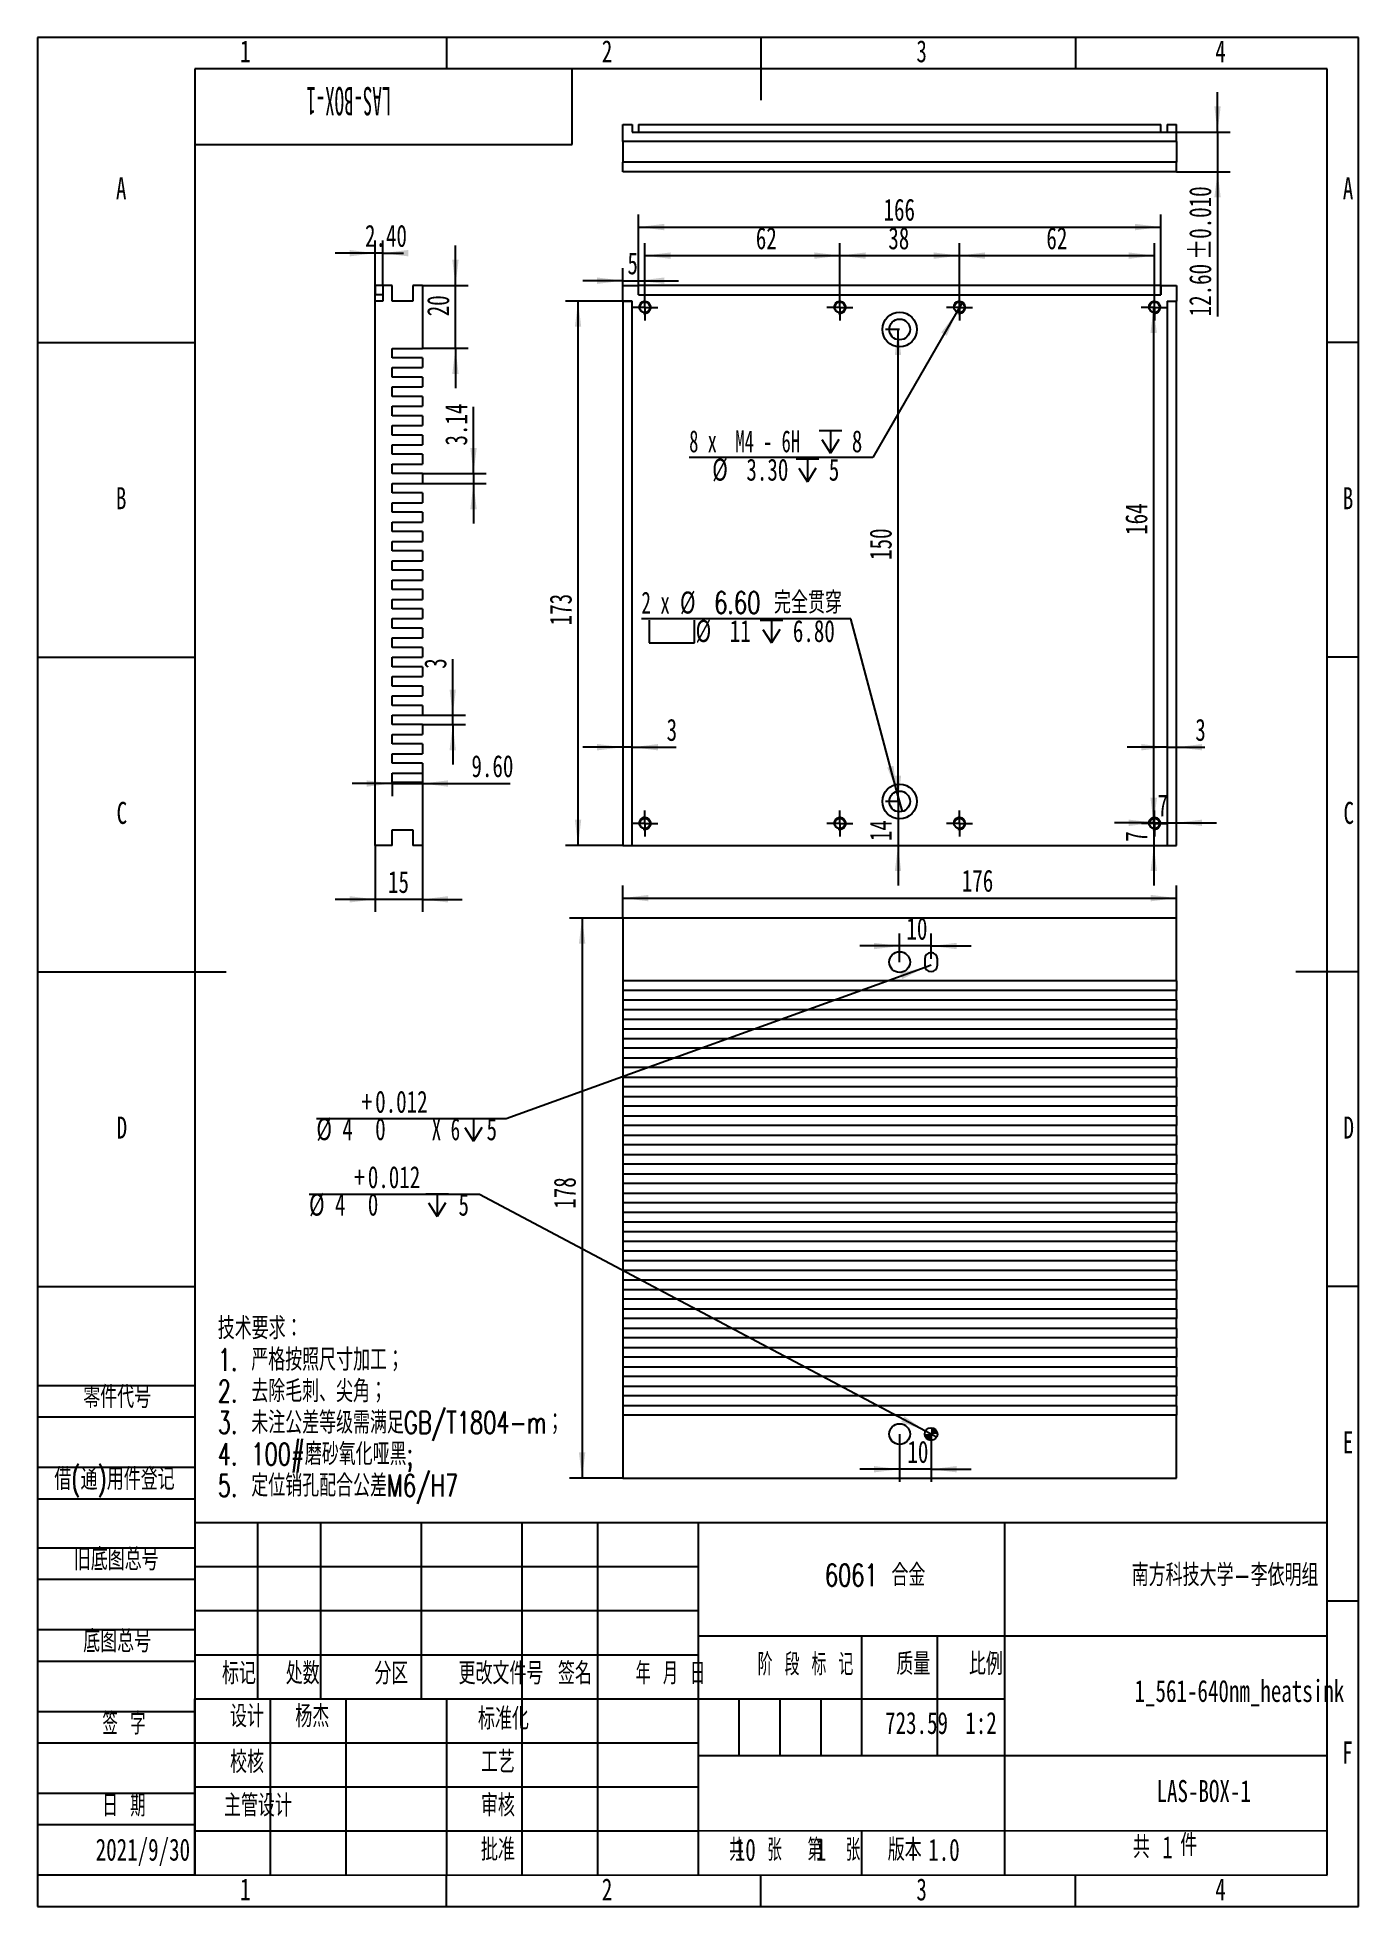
# Model space of a CAD drawing. Header units: millimetres. Extents: x 0 to 210, y 0 to 297.
import ezdxf

# ---------------------------------------------------------------- set-up
doc = ezdxf.new("R2010")
doc.units = ezdxf.units.MM
doc.layers.add('图框', color=7, linetype='Continuous')
doc.layers.add('图纸格式', color=7, linetype='Continuous')
doc.styles.add('SLDTEXTSTYLE0', font='TXT', dxfattribs={"width": 0.7, "bigfont": 'bigfont'})
doc.styles.add('SLDTEXTSTYLE1', font='TXT', dxfattribs={"width": 0.62, "bigfont": 'bigfont'})
doc.styles.add('SLDTEXTSTYLE2', font='TXT', dxfattribs={"width": 0.614286, "bigfont": 'bigfont'})
doc.styles.add('SLDTEXTSTYLE3', font='TXT', dxfattribs={"width": 0.6, "bigfont": 'bigfont'})
doc.styles.add('SLDTEXTSTYLE4', font='TXT', dxfattribs={"width": 0.633333, "bigfont": 'bigfont'})
doc.styles.add('SLDTEXTSTYLE5', font='TXT', dxfattribs={"width": 0.7})
doc.styles.add('SLDTEXTSTYLE6', font='TXT', dxfattribs={"width": 0.49})
doc.styles.add('SLDTEXTSTYLE7', font='TXT', dxfattribs={"width": 0.616667})
doc.styles.add('SLDTEXTSTYLE8', font='TXT', dxfattribs={"width": 0.633333})
doc.dimstyles.new('SLDDIMSTYLE0', dxfattribs={"dimtxt": 3.5, "dimasz": 4.08, "dimexe": 0, "dimexo": 0.0625, "dimgap": 0.875, "dimtad": 2, "dimlfac": 2, "dimrnd": 1e-09, "dimzin": 12, "dimdsep": 46, "dimtxsty": 'SLDTEXTSTYLE5', "dimsah": 1, "dimcen": 0.09, "dimadec": 0, "dimazin": 3, "dimtfac": 1, "dimtofl": 0, "dimtmove": 0, "dimatfit": 3, "dimfxl": 0, "dimfrac": 2, "dimtolj": 1, "dimtzin": 12, "dimarcsym": 0})
doc.dimstyles.new('SLDDIMSTYLE1', dxfattribs={"dimtxt": 3.5, "dimasz": 4.08, "dimexe": 0, "dimexo": 0.0625, "dimgap": 0.875, "dimtad": 2, "dimlfac": 2, "dimrnd": 1e-09, "dimzin": 12, "dimdsep": 46, "dimtxsty": 'SLDTEXTSTYLE5', "dimsah": 1, "dimcen": 0.09, "dimadec": 0, "dimazin": 3, "dimtfac": 1, "dimtmove": 0, "dimatfit": 0, "dimfxl": 0, "dimfrac": 2, "dimtolj": 1, "dimtzin": 12, "dimarcsym": 0})
doc.dimstyles.new('SLDDIMSTYLE2', dxfattribs={"dimtxt": 3.5, "dimasz": 4.08, "dimexe": 0, "dimexo": 0.0625, "dimgap": 0.875, "dimtad": 0, "dimtih": 1, "dimtoh": 1, "dimdec": 6, "dimlfac": 2, "dimrnd": 1e-09, "dimzin": 12, "dimdsep": 46, "dimtxsty": 'SLDTEXTSTYLE5', "dimblk1": 'NONE', "dimsah": 1, "dimcen": 0, "dimadec": 0, "dimazin": 3, "dimtfac": 1, "dimtmove": 0, "dimatfit": 3, "dimldrblk": 'NONE', "dimfxl": 0, "dimfrac": 2, "dimtolj": 1, "dimtzin": 12, "dimarcsym": 0})
doc.dimstyles.new('SLDDIMSTYLE3', dxfattribs={"dimtxt": 3.5, "dimasz": 4.08, "dimexe": 0, "dimexo": 0.0625, "dimgap": 0.875, "dimtad": 0, "dimtih": 1, "dimtoh": 1, "dimlfac": 2, "dimrnd": 1e-09, "dimzin": 4, "dimdsep": 46, "dimtxsty": 'SLDTEXTSTYLE5', "dimblk1": 'NONE', "dimsah": 1, "dimcen": 0, "dimadec": 0, "dimazin": 1, "dimtfac": 1, "dimtmove": 0, "dimatfit": 3, "dimldrblk": 'NONE', "dimfxl": 0, "dimfrac": 2, "dimtolj": 1, "dimtzin": 12, "dimarcsym": 0})
doc.dimstyles.new('SLDDIMSTYLE4', dxfattribs={"dimtxt": 3.5, "dimasz": 4.08, "dimexe": 0, "dimexo": 0.0625, "dimgap": 0.875, "dimtad": 2, "dimlfac": 2, "dimrnd": 1e-09, "dimzin": 4, "dimdsep": 46, "dimtxsty": 'SLDTEXTSTYLE5', "dimsah": 1, "dimcen": 0.09, "dimadec": 0, "dimazin": 1, "dimtfac": 1, "dimtmove": 0, "dimatfit": 0, "dimfxl": 0, "dimfrac": 2, "dimtolj": 1, "dimtzin": 12, "dimarcsym": 0})
doc.dimstyles.new('SLDDIMSTYLE5', dxfattribs={"dimtxt": 3.5, "dimasz": 4.08, "dimexe": 0, "dimexo": 0.0625, "dimgap": 0.875, "dimtad": 2, "dimlfac": 2, "dimrnd": 1e-09, "dimzin": 4, "dimdsep": 46, "dimtxsty": 'SLDTEXTSTYLE5', "dimsah": 1, "dimcen": 0.09, "dimadec": 0, "dimazin": 1, "dimtol": 1, "dimtp": 0.01, "dimtm": 0.01, "dimtfac": 1, "dimtdec": 3, "dimtmove": 0, "dimatfit": 0, "dimfxl": 0, "dimfrac": 2, "dimtolj": 1, "dimtzin": 0, "dimarcsym": 0})
doc.dimstyles.new('SLDDIMSTYLE6', dxfattribs={"dimtxt": 3.5, "dimasz": 4.08, "dimexe": 0, "dimexo": 0.0625, "dimgap": 0.875, "dimtad": 0, "dimtih": 1, "dimtoh": 1, "dimdec": 6, "dimlfac": 2, "dimrnd": 1e-09, "dimzin": 12, "dimdsep": 46, "dimtxsty": 'SLDTEXTSTYLE5', "dimblk1": 'NONE', "dimsah": 1, "dimcen": 0, "dimadec": 0, "dimazin": 3, "dimtol": 1, "dimtp": 0.012, "dimtfac": 1, "dimtmove": 0, "dimatfit": 3, "dimldrblk": 'NONE', "dimfxl": 0, "dimfrac": 2, "dimtolj": 1, "dimtzin": 0, "dimarcsym": 0})
doc.dimstyles.new('SLDDIMSTYLE7', dxfattribs={"dimtxt": 3.5, "dimasz": 4.08, "dimexe": 0, "dimexo": 0.0625, "dimgap": 0.875, "dimtad": 0, "dimtih": 1, "dimtoh": 1, "dimdec": 6, "dimlfac": 2, "dimrnd": 1e-09, "dimzin": 12, "dimdsep": 46, "dimtxsty": 'SLDTEXTSTYLE5', "dimsah": 1, "dimcen": 0, "dimadec": 0, "dimazin": 3, "dimtol": 1, "dimtp": 0.012, "dimtfac": 1, "dimtofl": 0, "dimtmove": 0, "dimatfit": 3, "dimfxl": 0, "dimfrac": 2, "dimtolj": 1, "dimtzin": 0, "dimarcsym": 0})

msp = doc.modelspace()

# ---------------------------------------------------------------- texts
at = {"color": 7, "linetype": 'Continuous', "lineweight": 0, "char_height": 3.5, "attachment_point": 2, "style": 'SLDTEXTSTYLE5'}
for s, insert in [('1', (33.04444444, 296.54775852)), ('2', (90.54444444, 296.54775852)), ('3', (140.54444444, 296.54775852)), ('4', (188.04444444, 296.54775852))]:
    msp.add_mtext(s, dxfattribs=dict(at, insert=insert))
at = {"layer": '图框', "insert": (49.49480756, 284.60815616), "char_height": 4.5, "attachment_point": 2, "rotation": 180, "style": 'SLDTEXTSTYLE6'}
msp.add_mtext('LAS-BOX-1', dxfattribs=at)
at = {"layer": '图框', "char_height": 3.5}
for s, insert, attachment_point, style in [('A', (13.32031252, 274.77069777), 2, 'SLDTEXTSTYLE5'), ('A', (208.32031252, 274.77069777), 2, 'SLDTEXTSTYLE5'), ('B', (13.32031252, 225.52069777), 2, 'SLDTEXTSTYLE5'), ('B', (208.32031252, 225.52069777), 2, 'SLDTEXTSTYLE5'), ('C', (13.42725694, 175.52069777), 2, 'SLDTEXTSTYLE5'), ('C', (208.42725694, 175.52069777), 2, 'SLDTEXTSTYLE5'), ('D', (13.42968752, 125.52069777), 2, 'SLDTEXTSTYLE5'), ('D', (208.42968752, 125.52069777), 2, 'SLDTEXTSTYLE5'), ('零件代号', (7.29211667, 82.70329204), 1, 'SLDTEXTSTYLE0'), ('E', (208.31788194, 75.52069777), 2, 'SLDTEXTSTYLE5'), ('借(通)用件登记', (2.70461632, 69.67773255), 1, 'SLDTEXTSTYLE0'), ('旧底图总号', (5.79211643, 56.90530001), 1, 'SLDTEXTSTYLE0'), ('6061 合金', (133.15133933, 54.39905289), 2, 'SLDTEXTSTYLE0'), ('南方科技大学-李依明组', (188.77901833, 54.39905289), 2, 'SLDTEXTSTYLE0'), ('底图总号', (7.29211667, 43.88526413), 1, 'SLDTEXTSTYLE0'), ('标记', (32.04010752, 38.78855981), 2, 'SLDTEXTSTYLE0'), ('处数', (42.16063697, 38.78855981), 2, 'SLDTEXTSTYLE0'), ('分区', (56.25990084, 38.78855981), 2, 'SLDTEXTSTYLE0'), ('更改文件号', (73.68047433, 38.78855981), 2, 'SLDTEXTSTYLE0'), ('签名', (85.44110771, 38.78855981), 2, 'SLDTEXTSTYLE0'), ('年 月 日', (100.61729645, 38.78855981), 2, 'SLDTEXTSTYLE1'), ('阶 段 标 记', (122.08305005, 40.21624708), 2, 'SLDTEXTSTYLE2'), ('质量', (139.22666099, 40.28618167), 2, 'SLDTEXTSTYLE0'), ('比例', (150.75914226, 40.28618167), 2, 'SLDTEXTSTYLE0'), ('1_561-640nm_heatsink', (191.04672593, 35.99341121), 2, 'SLDTEXTSTYLE5'), ('签 字', (13.76749305, 30.80699396), 2, 'SLDTEXTSTYLE4'), ('设计', (33.31082705, 31.97276116), 2, 'SLDTEXTSTYLE0'), ('杨杰', (43.69188705, 31.97276145), 2, 'SLDTEXTSTYLE0'), ('标准化', (74.07404119, 31.59203863), 2, 'SLDTEXTSTYLE0'), ('723.59', (139.73490192, 30.90835364), 2, 'SLDTEXTSTYLE5'), ('1:2', (149.98622562, 30.90835364), 2, 'SLDTEXTSTYLE5'), ('校核', (33.31082705, 24.70216765), 2, 'SLDTEXTSTYLE0'), ('工艺', (73.19661051, 24.70216765), 2, 'SLDTEXTSTYLE0'), ('F', (208.22430554, 26.21096062), 2, 'SLDTEXTSTYLE5'), ('日 期', (13.76749305, 17.7869982), 2, 'SLDTEXTSTYLE4'), ('主管设计', (35.06082713, 17.78791054), 2, 'SLDTEXTSTYLE0'), ('审核', (73.19661051, 17.79738322), 2, 'SLDTEXTSTYLE0'), ('LAS-BOX-1', (185.37745564, 20.08420473), 2, 'SLDTEXTSTYLE5'), ('2021/9/30', (16.76850515, 10.77839845), 2, 'SLDTEXTSTYLE5'), ('批准', (73.19904103, 10.77839816), 2, 'SLDTEXTSTYLE0'), ('共  张', (114.13669954, 10.74831967), 2, 'SLDTEXTSTYLE3'), ('10', (110.84850132, 10.74831996), 1, 'SLDTEXTSTYLE5'), ('第  张', (126.6114846, 10.74831967), 2, 'SLDTEXTSTYLE3'), ('1', (123.72354153, 10.74831996), 1, 'SLDTEXTSTYLE5'), ('版本', (137.85227334, 10.74831967), 2, 'SLDTEXTSTYLE0'), ('1.0', (141.58901891, 10.74831996), 1, 'SLDTEXTSTYLE5'), ('共', (174.12816581, 11.16637501), 1, 'SLDTEXTSTYLE0'), ('件', (181.66002737, 11.52216087), 1, 'SLDTEXTSTYLE0'), ('1', (33.04444444, 4.46096062), 2, 'SLDTEXTSTYLE5'), ('2', (90.54444444, 4.46096062), 2, 'SLDTEXTSTYLE5'), ('3', (140.54444444, 4.46096062), 2, 'SLDTEXTSTYLE5'), ('4', (188.04444444, 4.46096062), 2, 'SLDTEXTSTYLE5')]:
    msp.add_mtext(s, dxfattribs=dict(at, insert=insert, attachment_point=attachment_point, style=style))
at = {"layer": '图纸格式', "insert": (178.79285063, 11.1663753), "char_height": 3.5, "attachment_point": 1, "style": 'SLDTEXTSTYLE5'}
msp.add_mtext('1', dxfattribs=at)

# ---------------------------------------------------------------- blocks, each defined once
blk = doc.blocks.new('SW_NOTE_0')
at = {"layer": '图纸格式', "color": 0, "char_height": 3.5, "attachment_point": 1, "style": 'SLDTEXTSTYLE0'}
for s, insert in [('技术要求：', (0, 4.51)), ('1. 严格按照尺寸加工；', (0, -0.49)), ('2. 去除毛刺、尖角；', (0, -5.49)), ('3. 未注公差等级需满足GB/T1804-m；', (0, -10.49)), ('4. 100#磨砂氧化哑黑;', (0, -15.49)), ('5. 定位销孔配合公差M6/H7', (0, -20.49))]:
    blk.add_mtext(s, dxfattribs=dict(at, insert=insert))
blk = doc.blocks.new('_D')
at = {"layer": '图纸格式'}
for p, q in [((127.55, 256.16), (127.55, 264.32)), ((127.55, 262.32), (146.55, 262.32)), ((146.55, 256.16), (146.55, 264.32))]:
    blk.add_line(p, q, dxfattribs=at)
for points in [[(127.55, 262.32), (131.63, 261.81), (131.63, 262.83)], [(146.55, 262.32), (142.47, 262.83), (142.47, 261.81)]]:
    blk.add_solid(points, dxfattribs=at)
at = {"layer": '图纸格式', "insert": (135.25, 266.83), "char_height": 3.5, "attachment_point": 1, "style": 'SLDTEXTSTYLE5'}
blk.add_mtext('38', dxfattribs=at)
blk = doc.blocks.new('_D_1')
at = {"layer": '图纸格式'}
for p, q in [((146.55, 256.16), (146.55, 264.32)), ((146.55, 262.32), (177.55, 262.32)), ((177.55, 256.16), (177.55, 264.32))]:
    blk.add_line(p, q, dxfattribs=at)
for points in [[(146.55, 262.32), (150.63, 261.81), (150.63, 262.83)], [(177.55, 262.32), (173.47, 262.83), (173.47, 261.81)]]:
    blk.add_solid(points, dxfattribs=at)
at = {"layer": '图纸格式', "insert": (160.37, 266.83), "char_height": 3.5, "attachment_point": 1, "style": 'SLDTEXTSTYLE5'}
blk.add_mtext('62', dxfattribs=at)
blk = doc.blocks.new('_D_2')
at = {"layer": '图纸格式'}
for p, q in [((96.55, 254.09), (96.55, 264.32)), ((96.55, 262.32), (127.55, 262.32)), ((127.55, 256.16), (127.55, 264.32))]:
    blk.add_line(p, q, dxfattribs=at)
for points in [[(96.55, 262.32), (100.63, 261.81), (100.63, 262.83)], [(127.55, 262.32), (123.47, 262.83), (123.47, 261.81)]]:
    blk.add_solid(points, dxfattribs=at)
at = {"layer": '图纸格式', "insert": (114.19, 266.83), "char_height": 3.5, "attachment_point": 1, "style": 'SLDTEXTSTYLE5'}
blk.add_mtext('62', dxfattribs=at)
blk = doc.blocks.new('_D_3')
at = {"layer": '图纸格式'}
for p, q in [((177.55, 254.09), (175.42, 254.09)), ((177.42, 254.09), (177.42, 172.09))]:
    blk.add_line(p, q, dxfattribs=at)
for points in [[(177.42, 254.09), (176.91, 250.01), (177.93, 250.01)], [(177.42, 172.09), (177.93, 176.17), (176.91, 176.17)]]:
    blk.add_solid(points, dxfattribs=at)
at = {"layer": '图纸格式', "insert": (172.91, 217.95), "char_height": 3.5, "attachment_point": 1, "rotation": 90, "style": 'SLDTEXTSTYLE5'}
blk.add_mtext('164', dxfattribs=at)
blk = doc.blocks.new('_D_4')
at = {"layer": '图纸格式'}
for p, q in [((177.45, 172.09), (177.45, 178.44)), ((177.45, 172.09), (177.45, 168.59)), ((177.45, 168.59), (177.45, 162.24))]:
    blk.add_line(p, q, dxfattribs=at)
for points in [[(177.45, 172.09), (177.95, 176.17), (176.94, 176.17)], [(177.45, 168.59), (176.94, 164.51), (177.95, 164.51)]]:
    blk.add_solid(points, dxfattribs=at)
at = {"layer": '图纸格式', "insert": (172.93, 169.17), "char_height": 3.5, "attachment_point": 1, "rotation": 90, "style": 'SLDTEXTSTYLE5'}
blk.add_mtext('7', dxfattribs=at)
blk = doc.blocks.new('_D_5')
at = {"layer": '图纸格式'}
for p, q in [((177.55, 172.2), (171.2, 172.2)), ((177.55, 172.2), (181.05, 172.2)), ((181.05, 172.2), (187.4, 172.2))]:
    blk.add_line(p, q, dxfattribs=at)
for points in [[(177.55, 172.2), (173.47, 172.7), (173.47, 171.69)], [(181.05, 172.2), (185.13, 171.69), (185.13, 172.7)]]:
    blk.add_solid(points, dxfattribs=at)
at = {"layer": '图纸格式', "insert": (178.03, 176.71), "char_height": 3.5, "attachment_point": 1, "style": 'SLDTEXTSTYLE5'}
blk.add_mtext('7', dxfattribs=at)
blk = doc.blocks.new('_D_6')
at = {"layer": '图纸格式'}
for p, q in [((93.05, 184.2), (86.7, 184.2)), ((94.55, 184.2), (93.05, 184.2)), ((94.55, 184.2), (101.54, 184.2))]:
    blk.add_line(p, q, dxfattribs=at)
for points in [[(93.05, 184.2), (88.97, 184.71), (88.97, 183.7)], [(94.55, 184.2), (98.63, 183.7), (98.63, 184.71)]]:
    blk.add_solid(points, dxfattribs=at)
at = {"layer": '图纸格式', "insert": (100.01, 188.72), "char_height": 3.5, "attachment_point": 1, "style": 'SLDTEXTSTYLE5'}
blk.add_mtext('3', dxfattribs=at)
blk = doc.blocks.new('_D_7')
at = {"layer": '图纸格式'}
for p, q in [((179.55, 184.2), (173.2, 184.2)), ((179.55, 184.2), (181.05, 184.2)), ((181.05, 184.2), (185.58, 184.2))]:
    blk.add_line(p, q, dxfattribs=at)
for points in [[(179.55, 184.2), (175.47, 184.71), (175.47, 183.7)], [(181.05, 184.2), (185.13, 183.7), (185.13, 184.71)]]:
    blk.add_solid(points, dxfattribs=at)
at = {"layer": '图纸格式', "insert": (184.04, 188.72), "char_height": 3.5, "attachment_point": 1, "style": 'SLDTEXTSTYLE5'}
blk.add_mtext('3', dxfattribs=at)
blk = doc.blocks.new('_D_8')
at = {"layer": '图纸格式'}
for p, q in [((94.55, 255.09), (83.94, 255.09)), ((85.94, 168.59), (85.94, 255.09)), ((93.05, 168.59), (83.94, 168.59))]:
    blk.add_line(p, q, dxfattribs=at)
for points in [[(85.94, 255.09), (85.43, 251.01), (86.44, 251.01)], [(85.94, 168.59), (86.44, 172.67), (85.43, 172.67)]]:
    blk.add_solid(points, dxfattribs=at)
at = {"layer": '图纸格式', "insert": (81.42, 203.57), "char_height": 3.5, "attachment_point": 1, "rotation": 90, "style": 'SLDTEXTSTYLE5'}
blk.add_mtext('173', dxfattribs=at)
blk = doc.blocks.new('_D_9')
at = {"layer": '图纸格式'}
for p, q in [((95.55, 256.09), (95.55, 268.86)), ((178.55, 256.09), (178.55, 268.86)), ((95.55, 266.86), (178.55, 266.86))]:
    blk.add_line(p, q, dxfattribs=at)
for points in [[(95.55, 266.86), (99.63, 266.35), (99.63, 267.37)], [(178.55, 266.86), (174.47, 267.37), (174.47, 266.35)]]:
    blk.add_solid(points, dxfattribs=at)
at = {"layer": '图纸格式', "insert": (134.49, 271.37), "char_height": 3.5, "attachment_point": 1, "style": 'SLDTEXTSTYLE5'}
blk.add_mtext('166', dxfattribs=at)
blk = doc.blocks.new('_D_10')
at = {"layer": '图纸格式'}
for p, q in [((93.05, 257.59), (93.05, 260.34)), ((95.55, 257.59), (95.55, 260.34)), ((93.05, 258.34), (86.7, 258.34)), ((93.05, 258.34), (95.55, 258.34)), ((95.55, 258.34), (101.9, 258.34))]:
    blk.add_line(p, q, dxfattribs=at)
for points in [[(93.05, 258.34), (88.97, 258.85), (88.97, 257.83)], [(95.55, 258.34), (99.63, 257.83), (99.63, 258.85)]]:
    blk.add_solid(points, dxfattribs=at)
at = {"layer": '图纸格式', "insert": (93.78, 262.85), "char_height": 3.5, "attachment_point": 1, "style": 'SLDTEXTSTYLE5'}
blk.add_mtext('5', dxfattribs=at)
blk = doc.blocks.new('SW_SYMBOL_HOLE_DEPTH')
at = {"layer": '图纸格式', "color": 0}
for p, q in [((0, 875), (800, 875)), ((400, 875), (400, 75)), ((100, 555), (400, 75)), ((700, 555), (400, 75))]:
    blk.add_line(p, q, dxfattribs=at)
blk = doc.blocks.new('_D_11')
at = {"layer": '图纸格式'}
for p, q in [((146.14, 253.37), (132.79, 230.24)), ((146.96, 254.8), (146.14, 253.37)), ((132.79, 230.24), (103.6, 230.24))]:
    blk.add_line(p, q, dxfattribs=at)
blk.add_solid([(146.14, 253.37), (143.66, 250.09), (144.54, 249.58)], dxfattribs=at)
at = {"layer": '图纸格式', "xscale": 0.004511737089201878, "yscale": 0.004511737089201878, "zscale": 0.004511737089201878}
for p in [(124.24, 230.58), (120.58, 226.06)]:
    blk.add_blockref('SW_SYMBOL_HOLE_DEPTH', p, dxfattribs=at)
at = {"layer": '图纸格式', "char_height": 3.5, "attachment_point": 1}
for s, insert, style in [('8 x  M4 - 6H', (103.6, 234.57), 'SLDTEXTSTYLE7'), ('8', (129.45, 234.57), 'SLDTEXTSTYLE5'), ('%%c', (107.26, 230.07), 'SLDTEXTSTYLE5'), ('3.30', (112.69, 230.06), 'SLDTEXTSTYLE5'), ('5', (125.79, 230.06), 'SLDTEXTSTYLE5')]:
    blk.add_mtext(s, dxfattribs=dict(at, insert=insert, style=style))
blk = doc.blocks.new('_None')
blk = doc.blocks.new('SW_SYMBOL_HOLE_SPOT')
at = {"layer": '图纸格式', "color": 0}
for p, q in [((0, 875), (0, 75)), ((1600, 75), (1600, 875)), ((0, 75), (1600, 75))]:
    blk.add_line(p, q, dxfattribs=at)
blk = doc.blocks.new('_D_12')
at = {"layer": '图纸格式'}
for p, q in [((129.27, 204.61), (96, 204.61)), ((136.62, 177.18), (129.27, 204.61)), ((137.48, 173.99), (136.62, 177.18))]:
    blk.add_line(p, q, dxfattribs=at)
blk.add_solid([(136.62, 177.18), (136.06, 181.25), (135.07, 180.99)], dxfattribs=at)
at = {"layer": '图纸格式', "xscale": 0.004511737089201878, "yscale": 0.004511737089201878, "zscale": 0.004511737089201878}
for name, p in [('SW_SYMBOL_HOLE_SPOT', (97.25, 200.43)), ('SW_SYMBOL_HOLE_DEPTH', (114.87, 200.43))]:
    blk.add_blockref(name, p, dxfattribs=at)
at = {"layer": '图纸格式', "char_height": 3.5, "attachment_point": 1}
for s, insert, style in [('2 x', (96, 208.93), 'SLDTEXTSTYLE8'), ('%%c', (102.13, 208.95), 'SLDTEXTSTYLE5'), ('6.60 完全贯穿', (107.56, 208.93), 'SLDTEXTSTYLE0'), ('%%c', (104.62, 204.43), 'SLDTEXTSTYLE5'), ('11', (110.05, 204.42), 'SLDTEXTSTYLE5'), ('6.80', (120.08, 204.42), 'SLDTEXTSTYLE5')]:
    blk.add_mtext(s, dxfattribs=dict(at, insert=insert, style=style))
blk = doc.blocks.new('_D_13')
at = {"layer": '图纸格式'}
for p, q in [((137.05, 250.59), (134.78, 250.59)), ((136.78, 250.59), (136.78, 175.59)), ((137.05, 175.59), (134.78, 175.59))]:
    blk.add_line(p, q, dxfattribs=at)
for points in [[(136.78, 250.59), (136.28, 246.51), (137.29, 246.51)], [(136.78, 175.59), (137.29, 179.67), (136.28, 179.67)]]:
    blk.add_solid(points, dxfattribs=at)
at = {"layer": '图纸格式', "insert": (132.27, 213.97), "char_height": 3.5, "attachment_point": 1, "rotation": 90, "style": 'SLDTEXTSTYLE5'}
blk.add_mtext('150', dxfattribs=at)
blk = doc.blocks.new('_D_14')
at = {"layer": '图纸格式'}
for p, q in [((136.79, 175.59), (136.79, 181.94)), ((137.05, 175.59), (134.79, 175.59)), ((136.79, 175.59), (136.79, 168.59)), ((136.79, 168.59), (136.79, 162.24))]:
    blk.add_line(p, q, dxfattribs=at)
for points in [[(136.79, 175.59), (137.29, 179.67), (136.28, 179.67)], [(136.79, 168.59), (136.28, 164.51), (137.29, 164.51)]]:
    blk.add_solid(points, dxfattribs=at)
at = {"layer": '图纸格式', "insert": (132.27, 169.29), "char_height": 3.5, "attachment_point": 1, "rotation": 90, "style": 'SLDTEXTSTYLE5'}
blk.add_mtext('14', dxfattribs=at)
blk = doc.blocks.new('SW_CENTERMARKSYMBOL_0')
at = {"layer": '图纸格式', "color": 0}
for p, q in [((-1.25, 0), (-2.075, 0)), ((0, 0), (-1.25, 0)), ((0, 1.25), (0, 2.075)), ((0, 0), (0, 1.25)), ((0, 0), (0, -1.25)), ((0, 0), (1.25, 0)), ((1.25, 0), (2.075, 0)), ((0, -1.25), (0, -2.075))]:
    blk.add_line(p, q, dxfattribs=at)
blk = doc.blocks.new('SW_CENTERMARKSYMBOL_1')
at = {"layer": '图纸格式', "color": 0}
for p, q in [((-1.25, 0), (-2.075, 0)), ((0, 0), (-1.25, 0)), ((0, 1.25), (0, 2.075)), ((0, 0), (0, 1.25)), ((0, 0), (0, -1.25)), ((0, 0), (1.25, 0)), ((1.25, 0), (2.075, 0)), ((0, -1.25), (0, -2.075))]:
    blk.add_line(p, q, dxfattribs=at)
blk = doc.blocks.new('SW_CENTERMARKSYMBOL_2')
at = {"layer": '图纸格式', "color": 0}
for p, q in [((-1.25, 0), (-2.075, 0)), ((0, 0), (-1.25, 0)), ((0, 1.25), (0, 2.075)), ((0, 0), (0, 1.25)), ((0, 0), (0, -1.25)), ((0, 0), (1.25, 0)), ((1.25, 0), (2.075, 0)), ((0, -1.25), (0, -2.075))]:
    blk.add_line(p, q, dxfattribs=at)
blk = doc.blocks.new('SW_CENTERMARKSYMBOL_3')
at = {"layer": '图纸格式', "color": 0}
for p, q in [((-1.25, 0), (-2.075, 0)), ((0, 0), (-1.25, 0)), ((0, 1.25), (0, 2.075)), ((0, 0), (0, 1.25)), ((0, 0), (0, -1.25)), ((0, 0), (1.25, 0)), ((1.25, 0), (2.075, 0)), ((0, -1.25), (0, -2.075))]:
    blk.add_line(p, q, dxfattribs=at)
blk = doc.blocks.new('SW_CENTERMARKSYMBOL_4')
at = {"layer": '图纸格式', "color": 0}
for p, q in [((-1.25, 0), (-2.075, 0)), ((0, 0), (-1.25, 0)), ((0, 1.25), (0, 2.075)), ((0, 0), (0, 1.25)), ((0, 0), (0, -1.25)), ((0, 0), (1.25, 0)), ((1.25, 0), (2.075, 0)), ((0, -1.25), (0, -2.075))]:
    blk.add_line(p, q, dxfattribs=at)
blk = doc.blocks.new('SW_CENTERMARKSYMBOL_5')
at = {"layer": '图纸格式', "color": 0}
for p, q in [((-1.25, 0), (-2.075, 0)), ((0, 0), (-1.25, 0)), ((0, 1.25), (0, 2.075)), ((0, 0), (0, 1.25)), ((0, 0), (0, -1.25)), ((0, 0), (1.25, 0)), ((1.25, 0), (2.075, 0)), ((0, -1.25), (0, -2.075))]:
    blk.add_line(p, q, dxfattribs=at)
blk = doc.blocks.new('SW_CENTERMARKSYMBOL_6')
at = {"layer": '图纸格式', "color": 0}
for p, q in [((-1.25, 0), (-2.075, 0)), ((0, 0), (-1.25, 0)), ((0, 1.25), (0, 2.075)), ((0, 0), (0, 1.25)), ((0, 0), (0, -1.25)), ((0, 0), (1.25, 0)), ((1.25, 0), (2.075, 0)), ((0, -1.25), (0, -2.075))]:
    blk.add_line(p, q, dxfattribs=at)
blk = doc.blocks.new('SW_CENTERMARKSYMBOL_7')
at = {"layer": '图纸格式', "color": 0}
for p, q in [((-1.25, 0), (-2.075, 0)), ((0, 0), (-1.25, 0)), ((0, 1.25), (0, 2.075)), ((0, 0), (0, 1.25)), ((0, 0), (0, -1.25)), ((0, 0), (1.25, 0)), ((1.25, 0), (2.075, 0)), ((0, -1.25), (0, -2.075))]:
    blk.add_line(p, q, dxfattribs=at)
blk = doc.blocks.new('_D_15')
at = {"layer": '图纸格式'}
for p, q in [((53.69, 255.09), (53.69, 264.71)), ((54.89, 257.59), (54.89, 264.71)), ((53.69, 262.71), (47.34, 262.71)), ((54.89, 262.71), (53.69, 262.71)), ((54.89, 262.71), (58.21, 262.71))]:
    blk.add_line(p, q, dxfattribs=at)
for points in [[(53.69, 262.71), (49.61, 263.22), (49.61, 262.2)], [(54.89, 262.71), (58.97, 262.2), (58.97, 263.22)]]:
    blk.add_solid(points, dxfattribs=at)
at = {"layer": '图纸格式', "insert": (52.07, 267.22), "char_height": 3.5, "attachment_point": 1, "style": 'SLDTEXTSTYLE5'}
blk.add_mtext('2.40', dxfattribs=at)
blk = doc.blocks.new('_D_16')
at = {"layer": '图纸格式'}
for p, q in [((66.02, 189.29), (66.02, 198.21)), ((61.19, 189.29), (68.02, 189.29)), ((61.19, 187.79), (68.02, 187.79)), ((66.02, 187.79), (66.02, 189.29)), ((66.02, 187.79), (66.02, 181.44))]:
    blk.add_line(p, q, dxfattribs=at)
for points in [[(66.02, 189.29), (66.52, 193.37), (65.51, 193.37)], [(66.02, 187.79), (65.51, 183.71), (66.52, 183.71)]]:
    blk.add_solid(points, dxfattribs=at)
at = {"layer": '图纸格式', "insert": (61.5, 196.67), "char_height": 3.5, "attachment_point": 1, "rotation": 90, "style": 'SLDTEXTSTYLE5'}
blk.add_mtext('3', dxfattribs=at)
blk = doc.blocks.new('_D_17')
at = {"layer": '图纸格式'}
for p, q in [((69.32, 227.68), (69.32, 238.28)), ((61.19, 227.68), (71.32, 227.68)), ((61.19, 226.11), (71.32, 226.11)), ((69.32, 227.68), (69.32, 226.11)), ((69.32, 226.11), (69.32, 219.76))]:
    blk.add_line(p, q, dxfattribs=at)
for points in [[(69.32, 227.68), (69.83, 231.76), (68.81, 231.76)], [(69.32, 226.11), (68.81, 222.03), (69.83, 222.03)]]:
    blk.add_solid(points, dxfattribs=at)
at = {"layer": '图纸格式', "insert": (64.81, 232.14), "char_height": 3.5, "attachment_point": 1, "rotation": 90, "style": 'SLDTEXTSTYLE5'}
blk.add_mtext('3.14', dxfattribs=at)
blk = doc.blocks.new('_D_18')
at = {"layer": '图纸格式'}
for p, q in [((56.39, 178.43), (50.04, 178.43)), ((56.39, 178.59), (56.39, 176.43)), ((56.39, 178.43), (61.19, 178.43)), ((61.19, 180.09), (61.19, 176.43)), ((61.19, 178.43), (75.12, 178.43))]:
    blk.add_line(p, q, dxfattribs=at)
for points in [[(56.39, 178.43), (52.31, 178.94), (52.31, 177.93)], [(61.19, 178.43), (65.27, 177.93), (65.27, 178.94)]]:
    blk.add_solid(points, dxfattribs=at)
at = {"layer": '图纸格式', "insert": (68.99, 182.95), "char_height": 3.5, "attachment_point": 1, "style": 'SLDTEXTSTYLE5'}
blk.add_mtext('9.60', dxfattribs=at)
blk = doc.blocks.new('_D_19')
at = {"layer": '图纸格式'}
for p, q in [((66.45, 257.59), (66.45, 263.94)), ((61.19, 257.59), (68.45, 257.59)), ((66.45, 247.59), (66.45, 257.59)), ((61.19, 247.59), (68.45, 247.59)), ((66.45, 247.59), (66.45, 241.24))]:
    blk.add_line(p, q, dxfattribs=at)
for points in [[(66.45, 257.59), (66.96, 261.67), (65.94, 261.67)], [(66.45, 247.59), (65.94, 243.51), (66.96, 243.51)]]:
    blk.add_solid(points, dxfattribs=at)
at = {"layer": '图纸格式', "insert": (61.94, 252.68), "char_height": 3.5, "attachment_point": 1, "rotation": 90, "style": 'SLDTEXTSTYLE5'}
blk.add_mtext('20', dxfattribs=at)
blk = doc.blocks.new('_D_20')
at = {"layer": '图纸格式'}
for p, q in [((53.69, 168.59), (53.69, 158.03)), ((61.19, 168.59), (61.19, 158.03)), ((53.69, 160.03), (47.34, 160.03)), ((61.19, 160.03), (53.69, 160.03)), ((61.19, 160.03), (67.54, 160.03))]:
    blk.add_line(p, q, dxfattribs=at)
for points in [[(53.69, 160.03), (49.61, 160.54), (49.61, 159.53)], [(61.19, 160.03), (65.27, 159.53), (65.27, 160.54)]]:
    blk.add_solid(points, dxfattribs=at)
at = {"layer": '图纸格式', "insert": (55.73, 164.55), "char_height": 3.5, "attachment_point": 1, "style": 'SLDTEXTSTYLE5'}
blk.add_mtext('15', dxfattribs=at)
blk = doc.blocks.new('_D_21')
at = {"layer": '图纸格式'}
for p, q in [((187.58, 281.95), (187.58, 288.3)), ((179.55, 281.95), (189.58, 281.95)), ((187.58, 281.95), (187.58, 275.65)), ((181.05, 275.65), (189.58, 275.65)), ((187.58, 275.65), (187.58, 252.67))]:
    blk.add_line(p, q, dxfattribs=at)
for points in [[(187.58, 281.95), (188.08, 286.03), (187.07, 286.03)], [(187.58, 275.65), (187.07, 271.57), (188.08, 271.57)]]:
    blk.add_solid(points, dxfattribs=at)
at = {"layer": '图纸格式', "char_height": 3.5, "attachment_point": 1, "rotation": 90, "style": 'SLDTEXTSTYLE5'}
for s, insert in [('±0.010', (183.06, 261.66)), ('12.60', (183.06, 252.67))]:
    blk.add_mtext(s, dxfattribs=dict(at, insert=insert))
blk = doc.blocks.new('_D_22')
at = {"layer": '图纸格式'}
for p, q in [((137.05, 75.06), (137.05, 67.47)), ((142.05, 75.06), (142.05, 67.47)), ((137.05, 69.47), (130.7, 69.47)), ((142.05, 69.47), (137.05, 69.47)), ((142.05, 69.47), (148.4, 69.47))]:
    blk.add_line(p, q, dxfattribs=at)
for points in [[(137.05, 69.47), (132.97, 69.98), (132.97, 68.97)], [(142.05, 69.47), (146.13, 68.97), (146.13, 69.98)]]:
    blk.add_solid(points, dxfattribs=at)
at = {"layer": '图纸格式', "insert": (138.28, 73.99), "char_height": 3.5, "attachment_point": 1, "style": 'SLDTEXTSTYLE5'}
blk.add_mtext('10', dxfattribs=at)
blk = doc.blocks.new('_D_23')
at = {"layer": '图纸格式'}
for p, q in [((93.05, 157.06), (84.58, 157.06)), ((86.58, 157.06), (86.58, 68.06)), ((93.05, 68.06), (84.58, 68.06))]:
    blk.add_line(p, q, dxfattribs=at)
for points in [[(86.58, 157.06), (86.07, 152.98), (87.09, 152.98)], [(86.58, 68.06), (87.09, 72.14), (86.07, 72.14)]]:
    blk.add_solid(points, dxfattribs=at)
at = {"layer": '图纸格式', "insert": (82.07, 110.87), "char_height": 3.5, "attachment_point": 1, "rotation": 90, "style": 'SLDTEXTSTYLE5'}
blk.add_mtext('178', dxfattribs=at)
blk = doc.blocks.new('_D_24')
at = {"layer": '图纸格式'}
for p, q in [((93.05, 157.06), (93.05, 162.23)), ((181.05, 157.06), (181.05, 162.23)), ((93.05, 160.23), (181.05, 160.23))]:
    blk.add_line(p, q, dxfattribs=at)
for points in [[(93.05, 160.23), (97.13, 159.72), (97.13, 160.74)], [(181.05, 160.23), (176.97, 160.74), (176.97, 159.72)]]:
    blk.add_solid(points, dxfattribs=at)
at = {"layer": '图纸格式', "insert": (146.93, 164.74), "char_height": 3.5, "attachment_point": 1, "style": 'SLDTEXTSTYLE5'}
blk.add_mtext('176', dxfattribs=at)
blk = doc.blocks.new('_D_25')
at = {"layer": '图纸格式'}
for p, q in [((70.28, 113.15), (43.18, 113.15)), ((141.17, 75.53), (70.28, 113.15)), ((142.93, 74.59), (141.17, 75.53))]:
    blk.add_line(p, q, dxfattribs=at)
blk.add_solid([(141.17, 75.53), (137.8, 77.89), (137.32, 77)], dxfattribs=at)
at = {"layer": '图纸格式', "xscale": 0.004511737089201878, "yscale": 0.004511737089201878, "zscale": 0.004511737089201878}
blk.add_blockref('SW_SYMBOL_HOLE_DEPTH', (61.72, 109.28), dxfattribs=at)
at = {"layer": '图纸格式', "char_height": 3.5, "attachment_point": 1, "style": 'SLDTEXTSTYLE5'}
for s, insert in [('+', (50.36, 117.64)), ('0.012', (52.52, 117.64)), ('%%c', (43.18, 113.28)), ('4', (47.3, 113.27)), ('0', (52.52, 113.28)), ('5', (66.93, 113.27))]:
    blk.add_mtext(s, dxfattribs=dict(at, insert=insert))
blk = doc.blocks.new('_D_26')
at = {"layer": '图纸格式'}
for p, q in [((141.11, 149.22), (74.51, 125.14)), ((142.05, 149.56), (141.11, 149.22)), ((74.51, 125.14), (44.35, 125.14))]:
    blk.add_line(p, q, dxfattribs=at)
blk.add_solid([(141.11, 149.22), (137.1, 148.31), (137.44, 147.36)], dxfattribs=at)
at = {"layer": '图纸格式', "xscale": 0.004511737089201878, "yscale": 0.004511737089201878, "zscale": 0.004511737089201878}
blk.add_blockref('SW_SYMBOL_HOLE_DEPTH', (67.49, 121.26), dxfattribs=at)
at = {"layer": '图纸格式', "char_height": 3.5, "attachment_point": 1}
for s, insert, style in [('+', (51.53, 129.62), 'SLDTEXTSTYLE5'), ('0.012', (53.69, 129.62), 'SLDTEXTSTYLE5'), ('%%c', (44.35, 125.27), 'SLDTEXTSTYLE5'), ('4', (48.47, 125.25), 'SLDTEXTSTYLE5'), ('0', (53.69, 125.27), 'SLDTEXTSTYLE5'), ('X 6', (62.67, 125.25), 'SLDTEXTSTYLE8'), ('5', (71.39, 125.25), 'SLDTEXTSTYLE5')]:
    blk.add_mtext(s, dxfattribs=dict(at, insert=insert, style=style))
blk = doc.blocks.new('_D_27')
at = {"layer": '图纸格式'}
for p, q in [((137.05, 150.06), (137.05, 154.62)), ((142.05, 150.56), (142.05, 154.62)), ((137.05, 152.62), (130.7, 152.62)), ((142.05, 152.62), (137.05, 152.62)), ((142.05, 152.62), (148.4, 152.62))]:
    blk.add_line(p, q, dxfattribs=at)
for points in [[(137.05, 152.62), (132.97, 153.12), (132.97, 152.11)], [(142.05, 152.62), (146.13, 152.11), (146.13, 153.12)]]:
    blk.add_solid(points, dxfattribs=at)
at = {"layer": '图纸格式', "insert": (138.13, 157.13), "char_height": 3.5, "attachment_point": 1, "style": 'SLDTEXTSTYLE5'}
blk.add_mtext('10', dxfattribs=at)
blk = doc.blocks.new('SW_DOWELSYMBOL_0')
at = {"linetype": 'Continuous', "lineweight": 18}
h = blk.add_hatch(color=0, dxfattribs=at)
edge = h.paths.add_edge_path(flags=0)
edge.add_arc((0, 0), 1, 180, 270)
edge.add_line((0, -1), (0, 0))
edge.add_line((0, 0), (-1, 0))
h = blk.add_hatch(color=0, dxfattribs=at)
edge = h.paths.add_edge_path(flags=0)
edge.add_arc((0, 0), 1, 0, 90)
edge.add_line((0, 1), (0, 0))
edge.add_line((0, 0), (1, 0))
at = {"layer": '图纸格式', "color": 0}
blk.add_circle((0, 0), 1, dxfattribs=at)

# ---------------------------------------------------------------- dimensions: what is measured, and where the dimension line sits
at = {"layer": '图纸格式'}
for base, p1, p2, dimstyle, picture, middle in [((187.57587506, 275.65359713), (179.54876778, 281.95359713), (181.04876778, 275.65359713), 'SLDDIMSTYLE5', '_D_21', (187.57587506, 262.64490402)), ((66.44884501, 257.58669745), (61.19249153, 247.58669745), (61.19249153, 257.58669745), 'SLDDIMSTYLE1', '_D_19', (66.44884501, 254.21156937)), ((85.93607869, 255.08669745), (93.04876778, 168.58669745), (94.54876778, 255.08669745), 'SLDDIMSTYLE0', '_D_8', (85.93607869, 205.87033141)), ((177.42210944, 172.08669745), (177.54876778, 254.08669745), (175.47376778, 172.08669745), 'SLDDIMSTYLE0', '_D_3', (177.42210944, 220.2531688)), ((136.78447211, 175.58669745), (137.04876778, 250.58669745), (137.04876778, 175.58669745), 'SLDDIMSTYLE0', '_D_13', (136.78447211, 216.2778305)), ((69.31769415, 226.10942472), (61.19249153, 227.67760654), (61.19249153, 226.10942472), 'SLDDIMSTYLE1', '_D_17', (69.31769415, 235.20612669)), ((66.01613124, 189.2912429), (61.19249153, 187.7912429), (61.19249153, 189.2912429), 'SLDDIMSTYLE1', '_D_16', (66.01613124, 197.4425757)), ((136.78613468, 168.58669745), (137.04876778, 175.58669745), (93.04876778, 168.58669745), 'SLDDIMSTYLE1', '_D_14', (136.78613468, 170.82965686)), ((177.44599803, 168.58669745), (175.47376778, 172.08669745), (181.04876778, 168.58669745), 'SLDDIMSTYLE1', '_D_4', (177.44599803, 169.9365688)), ((86.57963078, 68.06351419), (93.04876778, 157.06351419), (93.04876778, 68.06351419), 'SLDDIMSTYLE0', '_D_23', (86.57963078, 113.16908395))]:
    dim = msp.add_linear_dim(base=base, p1=p1, p2=p2, angle=90, dimstyle=dimstyle, dxfattribs=at)
    dim.commit()
    dim.dimension.update_dxf_attribs({"geometry": picture, "text_midpoint": middle, "dimtype": 160})
for base, p1, p2, dimstyle, picture, middle in [((178.54876778, 266.85898979), (95.54876778, 256.08669745), (178.54876778, 256.08669745), 'SLDDIMSTYLE0', '_D_9', (136.78447211, 266.85898979)), ((53.69249153, 262.70779315), (54.89249153, 257.58669745), (53.69249153, 255.08669745), 'SLDDIMSTYLE4', '_D_15', (55.1367924, 262.70779315)), ((127.54876778, 262.32007103), (96.54876778, 254.08669745), (127.54876778, 256.16169745), 'SLDDIMSTYLE0', '_D_2', (115.7245649, 262.32007103)), ((146.54876778, 262.32007103), (127.54876778, 256.16169745), (146.54876778, 256.16169745), 'SLDDIMSTYLE0', '_D', (136.78447211, 262.32007103)), ((177.54876778, 262.32007103), (146.54876778, 256.16169745), (177.54876778, 256.16169745), 'SLDDIMSTYLE0', '_D_1', (161.90811696, 262.32007103)), ((95.54876778, 258.34053737), (93.04876778, 257.58669745), (95.54876778, 257.58669745), 'SLDDIMSTYLE1', '_D_10', (94.54754151, 258.34053737)), ((93.04876778, 184.20473729), (94.54876778, 168.58669745), (93.04876778, 168.58669745), 'SLDDIMSTYLE1', '_D_6', (100.77316001, 184.20473729)), ((181.04876778, 184.20473729), (179.54876778, 168.58669745), (181.04876778, 168.58669745), 'SLDDIMSTYLE1', '_D_7', (184.81161555, 184.20473729)), ((61.19249153, 178.4335388), (56.39249153, 178.58669745), (61.19249153, 180.08669745), 'SLDDIMSTYLE4', '_D_18', (72.05739538, 178.4335388)), ((181.04876778, 172.19539731), (177.54876778, 174.16169745), (181.04876778, 168.58669745), 'SLDDIMSTYLE1', '_D_5', (178.79782845, 172.19539731)), ((53.69249153, 160.03371637), (61.19249153, 168.58669745), (53.69249153, 168.58669745), 'SLDDIMSTYLE1', '_D_20', (57.26250185, 160.03371637)), ((181.04876778, 160.23231699), (93.04876778, 157.06351419), (181.04876778, 157.06351419), 'SLDDIMSTYLE0', '_D_24', (149.22988589, 160.23231699)), ((137.04876778, 152.6155449), (142.04876778, 150.56351419), (137.04876778, 150.06351419), 'SLDDIMSTYLE1', '_D_27', (139.66181912, 152.6155449)), ((137.04876778, 69.47360894), (142.04876778, 75.06351419), (137.04876778, 75.06351419), 'SLDDIMSTYLE1', '_D_22', (139.81191361, 69.47360894))]:
    dim = msp.add_linear_dim(base=base, p1=p1, p2=p2, dimstyle=dimstyle, dxfattribs=at)
    dim.commit()
    dim.dimension.update_dxf_attribs({"geometry": picture, "text_midpoint": middle, "dimtype": 160})
dim = msp.add_diameter_dim_2p(p1=(146.96108151, 254.80127591), p2=(146.13645405, 253.37211898), text='8 x  M4 - 6H {\\fGDT;x} 8\\P%%c 3.30 {\\fGDT;x} 5\\P', dimstyle='SLDDIMSTYLE2', override={"dimpost": '<>'}, dxfattribs=at)
dim.commit()
dim.dimension.update_dxf_attribs({"geometry": '_D_11', "text_midpoint": (117.40395076, 230.05892419), "dimtype": 163})
for p1, p2, text, dimstyle, picture, middle in [((137.47601625, 173.99297264), (136.62151931, 177.18042225), '2 x <> 完全贯穿\\P{\\fGDT;v}%%c 11 {\\fGDT;x} 6.80\\P', 'SLDDIMSTYLE3', '_D_12', (111.84087113, 204.41952495)), ((142.93207469, 74.59471904), (141.16546087, 75.53230935), '<> {\\fGDT;x} 5\\P', 'SLDDIMSTYLE6', '_D_25', (55.9355673, 113.12063365))]:
    dim = msp.add_diameter_dim_2p(p1=p1, p2=p2, text=text, dimstyle=dimstyle, dxfattribs=at)
    dim.commit()
    dim.dimension.update_dxf_attribs({"geometry": picture, "text_midpoint": middle, "dimtype": 163})
dim = msp.add_radius_dim(center=(142.04876778, 149.56351419), mpoint=(141.10838006, 149.22340988), text='%%c<> X 6{\\fGDT;x}5\\P', dimstyle='SLDDIMSTYLE7', override={"dimpost": '<>'}, dxfattribs=at)
dim.commit()
dim.dimension.update_dxf_attribs({"geometry": '_D_26', "text_midpoint": (58.6361585, 125.10267668), "dimtype": 164})

# ---------------------------------------------------------------- linework, layer by layer
at = {"color": 7, "linetype": 'Continuous', "lineweight": 25}
for p, q in [((93.04876778, 280.45359713), (93.04876778, 283.15359713)), ((93.04876778, 283.15359713), (94.54876778, 283.15359713)), ((94.54876778, 283.15359713), (94.54876778, 281.95359713)), ((95.54876778, 283.15359713), (178.54876778, 283.15359713)), ((95.54876778, 283.15359713), (95.54876778, 281.95359713)), ((178.54876778, 281.95359713), (178.54876778, 283.15359713)), ((179.54876778, 283.15359713), (179.54876778, 281.95359713)), ((179.54876778, 283.15359713), (181.04876778, 283.15359713)), ((181.04876778, 280.45359713), (181.04876778, 283.15359713)), ((181.04876778, 280.45359713), (93.04876778, 280.45359713)), ((93.04876778, 280.45359713), (93.04876778, 277.15359713)), ((94.54876778, 281.95359713), (179.54876778, 281.95359713)), ((181.04876778, 280.45359713), (181.04876778, 277.15359713)), ((181.04876778, 277.15359713), (93.04876778, 277.15359713)), ((93.04876778, 275.65359713), (93.04876778, 277.15359713)), ((181.04876778, 275.65359713), (181.04876778, 277.15359713)), ((181.04876778, 275.65359713), (93.04876778, 275.65359713)), ((53.69249153, 257.58669745), (53.69249153, 256.08669745)), ((54.89249153, 257.58669745), (53.69249153, 257.58669745)), ((54.89249153, 256.08669745), (53.69249153, 256.08669745)), ((54.89249153, 257.58669745), (54.89249153, 255.08669745)), ((56.39249153, 257.58669745), (54.89249153, 257.58669745)), ((56.39249153, 255.08669745), (56.39249153, 257.58669745)), ((59.69249153, 257.58669745), (59.69249153, 255.08669745)), ((61.19249153, 257.58669745), (59.69249153, 257.58669745)), ((61.19249153, 257.58669745), (61.19249153, 247.58669745)), ((93.04876778, 255.08669745), (93.04876778, 257.58669745)), ((93.04876778, 257.58669745), (95.54876778, 257.58669745)), ((178.54876778, 257.58669745), (95.54876778, 257.58669745)), ((95.54876778, 256.08669745), (95.54876778, 257.58669745)), ((95.54876778, 256.08669745), (178.54876778, 256.08669745)), ((178.54876778, 257.58669745), (178.54876778, 256.08669745)), ((178.54876778, 257.58669745), (181.04876778, 257.58669745)), ((181.04876778, 257.58669745), (181.04876778, 255.08669745)), ((53.69249153, 168.58669745), (53.69249153, 255.08669745)), ((54.89249153, 255.08669745), (53.69249153, 255.08669745)), ((59.69249153, 255.08669745), (56.39249153, 255.08669745)), ((93.04876778, 255.08669745), (93.04876778, 168.58669745)), ((93.04876778, 255.08669745), (94.54876778, 255.08669745)), ((94.54876778, 168.58669745), (94.54876778, 255.08669745)), ((179.54876778, 255.08669745), (179.54876778, 168.58669745)), ((179.54876778, 255.08669745), (181.04876778, 255.08669745)), ((181.04876778, 168.58669745), (181.04876778, 255.08669745)), ((56.39249153, 247.58669745), (61.19249153, 247.58669745)), ((56.39249153, 246.08669745), (56.39249153, 247.58669745)), ((61.19249153, 246.08669745), (56.39249153, 246.08669745)), ((56.39249153, 244.51851563), (61.19249153, 244.51851563)), ((56.39249153, 243.01851563), (56.39249153, 244.51851563)), ((61.19249153, 246.08669745), (61.19249153, 244.51851563)), ((61.19249153, 243.01851563), (56.39249153, 243.01851563)), ((56.39249153, 241.45033381), (61.19249153, 241.45033381)), ((56.39249153, 239.95033381), (56.39249153, 241.45033381)), ((61.19249153, 243.01851563), (61.19249153, 241.45033381)), ((61.19249153, 239.95033381), (56.39249153, 239.95033381)), ((56.39249153, 238.38215199), (61.19249153, 238.38215199)), ((56.39249153, 236.88215199), (56.39249153, 238.38215199)), ((61.19249153, 239.95033381), (61.19249153, 238.38215199)), ((61.19249153, 236.88215199), (56.39249153, 236.88215199)), ((56.39249153, 235.31397017), (61.19249153, 235.31397017)), ((56.39249153, 233.81397017), (56.39249153, 235.31397017)), ((61.19249153, 236.88215199), (61.19249153, 235.31397017)), ((61.19249153, 233.81397017), (56.39249153, 233.81397017)), ((56.39249153, 232.24578835), (61.19249153, 232.24578835)), ((56.39249153, 230.74578835), (56.39249153, 232.24578835)), ((61.19249153, 233.81397017), (61.19249153, 232.24578835)), ((61.19249153, 230.74578835), (56.39249153, 230.74578835)), ((56.39249153, 229.17760654), (61.19249153, 229.17760654)), ((56.39249153, 227.67760654), (56.39249153, 229.17760654)), ((61.19249153, 230.74578835), (61.19249153, 229.17760654)), ((61.19249153, 227.67760654), (56.39249153, 227.67760654)), ((56.39249153, 226.10942472), (61.19249153, 226.10942472)), ((56.39249153, 224.60942472), (56.39249153, 226.10942472)), ((61.19249153, 227.67760654), (61.19249153, 226.10942472)), ((61.19249153, 224.60942472), (56.39249153, 224.60942472)), ((56.39249153, 223.0412429), (61.19249153, 223.0412429)), ((56.39249153, 221.5412429), (56.39249153, 223.0412429)), ((61.19249153, 224.60942472), (61.19249153, 223.0412429)), ((61.19249153, 221.5412429), (56.39249153, 221.5412429)), ((56.39249153, 219.97306108), (61.19249153, 219.97306108)), ((56.39249153, 218.47306108), (56.39249153, 219.97306108)), ((61.19249153, 221.5412429), (61.19249153, 219.97306108)), ((61.19249153, 218.47306108), (56.39249153, 218.47306108)), ((56.39249153, 215.40487926), (56.39249153, 216.90487926)), ((56.39249153, 216.90487926), (61.19249153, 216.90487926)), ((61.19249153, 218.47306108), (61.19249153, 216.90487926)), ((61.19249153, 215.40487926), (56.39249153, 215.40487926)), ((61.19249153, 215.40487926), (61.19249153, 213.83669745)), ((56.39249153, 213.83669745), (61.19249153, 213.83669745)), ((56.39249153, 212.33669745), (56.39249153, 213.83669745)), ((61.19249153, 212.33669745), (56.39249153, 212.33669745)), ((61.19249153, 212.33669745), (61.19249153, 210.76851563)), ((56.39249153, 210.76851563), (61.19249153, 210.76851563)), ((56.39249153, 209.26851563), (56.39249153, 210.76851563)), ((61.19249153, 209.26851563), (56.39249153, 209.26851563)), ((61.19249153, 209.26851563), (61.19249153, 207.70033381)), ((56.39249153, 207.70033381), (61.19249153, 207.70033381)), ((56.39249153, 206.20033381), (56.39249153, 207.70033381)), ((61.19249153, 206.20033381), (56.39249153, 206.20033381)), ((61.19249153, 206.20033381), (61.19249153, 204.63215199)), ((56.39249153, 204.63215199), (61.19249153, 204.63215199)), ((56.39249153, 203.13215199), (56.39249153, 204.63215199)), ((61.19249153, 203.13215199), (56.39249153, 203.13215199)), ((61.19249153, 203.13215199), (61.19249153, 201.56397017)), ((56.39249153, 201.56397017), (61.19249153, 201.56397017)), ((56.39249153, 200.06397017), (56.39249153, 201.56397017)), ((61.19249153, 200.06397017), (56.39249153, 200.06397017)), ((61.19249153, 200.06397017), (61.19249153, 198.49578835)), ((56.39249153, 198.49578835), (61.19249153, 198.49578835)), ((56.39249153, 196.99578835), (56.39249153, 198.49578835)), ((61.19249153, 196.99578835), (56.39249153, 196.99578835)), ((61.19249153, 196.99578835), (61.19249153, 195.42760654)), ((56.39249153, 195.42760654), (61.19249153, 195.42760654)), ((56.39249153, 193.92760654), (56.39249153, 195.42760654)), ((61.19249153, 193.92760654), (56.39249153, 193.92760654)), ((61.19249153, 193.92760654), (61.19249153, 192.35942472)), ((56.39249153, 192.35942472), (61.19249153, 192.35942472)), ((56.39249153, 190.85942472), (56.39249153, 192.35942472)), ((61.19249153, 190.85942472), (56.39249153, 190.85942472)), ((61.19249153, 190.85942472), (61.19249153, 189.2912429)), ((56.39249153, 189.2912429), (61.19249153, 189.2912429)), ((56.39249153, 187.7912429), (56.39249153, 189.2912429)), ((61.19249153, 187.7912429), (56.39249153, 187.7912429)), ((61.19249153, 187.7912429), (61.19249153, 186.22306108)), ((56.39249153, 186.22306108), (61.19249153, 186.22306108)), ((56.39249153, 184.72306108), (56.39249153, 186.22306108)), ((61.19249153, 184.72306108), (56.39249153, 184.72306108)), ((61.19249153, 184.72306108), (61.19249153, 183.15487926)), ((56.39249153, 183.15487926), (61.19249153, 183.15487926)), ((56.39249153, 181.65487926), (56.39249153, 183.15487926)), ((61.19249153, 181.65487926), (56.39249153, 181.65487926)), ((61.19249153, 181.65487926), (61.19249153, 180.08669745)), ((56.39249153, 180.08669745), (61.19249153, 180.08669745)), ((56.39249153, 178.58669745), (56.39249153, 180.08669745)), ((61.19249153, 178.58669745), (56.39249153, 178.58669745)), ((61.19249153, 178.58669745), (61.19249153, 168.58669745)), ((56.39249153, 171.08669745), (59.69249153, 171.08669745)), ((56.39249153, 168.58669745), (56.39249153, 171.08669745)), ((59.69249153, 171.08669745), (59.69249153, 168.58669745)), ((56.39249153, 168.58669745), (53.69249153, 168.58669745)), ((61.19249153, 168.58669745), (59.69249153, 168.58669745)), ((93.04876778, 168.58669745), (94.54876778, 168.58669745)), ((94.54876778, 168.58669745), (179.54876778, 168.58669745)), ((179.54876778, 168.58669745), (181.04876778, 168.58669745)), ((181.04876778, 157.06351419), (93.04876778, 157.06351419)), ((93.04876778, 157.06351419), (93.04876778, 147.06351419)), ((181.04876778, 147.06351419), (181.04876778, 157.06351419)), ((141.04876778, 150.56351419), (141.04876778, 149.56351419)), ((143.04876778, 149.56351419), (143.04876778, 150.56351419)), ((181.04876778, 147.06351419), (93.04876778, 147.06351419)), ((93.04876778, 147.06351419), (93.04876778, 145.56351419)), ((181.04876778, 145.56351419), (93.04876778, 145.56351419)), ((93.04876778, 145.56351419), (93.04876778, 143.99533238)), ((181.04876778, 147.06351419), (181.04876778, 145.56351419)), ((181.04876778, 143.99533238), (181.04876778, 145.56351419)), ((181.04876778, 143.99533238), (93.04876778, 143.99533238)), ((93.04876778, 143.99533238), (93.04876778, 142.49533238)), ((181.04876778, 143.99533238), (181.04876778, 142.49533238)), ((181.04876778, 142.49533238), (93.04876778, 142.49533238)), ((93.04876778, 142.49533238), (93.04876778, 140.92715056)), ((181.04876778, 140.92715056), (93.04876778, 140.92715056)), ((93.04876778, 140.92715056), (93.04876778, 139.42715056)), ((181.04876778, 140.92715056), (181.04876778, 142.49533238)), ((181.04876778, 140.92715056), (181.04876778, 139.42715056)), ((181.04876778, 139.42715056), (93.04876778, 139.42715056)), ((93.04876778, 139.42715056), (93.04876778, 137.85896874)), ((181.04876778, 137.85896874), (93.04876778, 137.85896874)), ((93.04876778, 137.85896874), (93.04876778, 136.35896874)), ((181.04876778, 137.85896874), (181.04876778, 139.42715056)), ((181.04876778, 137.85896874), (181.04876778, 136.35896874)), ((181.04876778, 136.35896874), (93.04876778, 136.35896874)), ((93.04876778, 136.35896874), (93.04876778, 134.79078692)), ((181.04876778, 134.79078692), (93.04876778, 134.79078692)), ((93.04876778, 134.79078692), (93.04876778, 133.29078692)), ((181.04876778, 134.79078692), (181.04876778, 136.35896874)), ((181.04876778, 134.79078692), (181.04876778, 133.29078692)), ((181.04876778, 133.29078692), (93.04876778, 133.29078692)), ((93.04876778, 133.29078692), (93.04876778, 131.7226051)), ((181.04876778, 131.7226051), (93.04876778, 131.7226051)), ((93.04876778, 131.7226051), (93.04876778, 130.2226051)), ((181.04876778, 131.7226051), (181.04876778, 133.29078692)), ((181.04876778, 131.7226051), (181.04876778, 130.2226051)), ((181.04876778, 130.2226051), (93.04876778, 130.2226051)), ((93.04876778, 130.2226051), (93.04876778, 128.65442329)), ((181.04876778, 128.65442329), (93.04876778, 128.65442329)), ((93.04876778, 128.65442329), (93.04876778, 127.15442329)), ((181.04876778, 128.65442329), (181.04876778, 130.2226051)), ((181.04876778, 128.65442329), (181.04876778, 127.15442329)), ((181.04876778, 127.15442329), (93.04876778, 127.15442329)), ((93.04876778, 127.15442329), (93.04876778, 125.58624147)), ((181.04876778, 125.58624147), (93.04876778, 125.58624147)), ((93.04876778, 125.58624147), (93.04876778, 124.08624147)), ((181.04876778, 125.58624147), (181.04876778, 127.15442329)), ((181.04876778, 125.58624147), (181.04876778, 124.08624147)), ((181.04876778, 124.08624147), (93.04876778, 124.08624147)), ((93.04876778, 124.08624147), (93.04876778, 122.51805965)), ((181.04876778, 122.51805965), (93.04876778, 122.51805965)), ((93.04876778, 122.51805965), (93.04876778, 121.01805965)), ((181.04876778, 122.51805965), (181.04876778, 124.08624147)), ((181.04876778, 122.51805965), (181.04876778, 121.01805965)), ((181.04876778, 121.01805965), (93.04876778, 121.01805965)), ((93.04876778, 121.01805965), (93.04876778, 119.44987783)), ((181.04876778, 119.44987783), (93.04876778, 119.44987783)), ((93.04876778, 119.44987783), (93.04876778, 117.94987783)), ((181.04876778, 119.44987783), (181.04876778, 121.01805965)), ((181.04876778, 119.44987783), (181.04876778, 117.94987783)), ((181.04876778, 117.94987783), (93.04876778, 117.94987783)), ((93.04876778, 117.94987783), (93.04876778, 116.38169601)), ((181.04876778, 116.38169601), (93.04876778, 116.38169601)), ((93.04876778, 116.38169601), (93.04876778, 114.88169601)), ((181.04876778, 116.38169601), (181.04876778, 117.94987783)), ((181.04876778, 116.38169601), (181.04876778, 114.88169601)), ((181.04876778, 114.88169601), (93.04876778, 114.88169601)), ((93.04876778, 114.88169601), (93.04876778, 113.31351419)), ((181.04876778, 113.31351419), (93.04876778, 113.31351419)), ((93.04876778, 113.31351419), (93.04876778, 111.81351419)), ((181.04876778, 113.31351419), (181.04876778, 114.88169601)), ((181.04876778, 113.31351419), (181.04876778, 111.81351419)), ((181.04876778, 111.81351419), (93.04876778, 111.81351419)), ((93.04876778, 111.81351419), (93.04876778, 110.24533238)), ((181.04876778, 110.24533238), (93.04876778, 110.24533238)), ((93.04876778, 110.24533238), (93.04876778, 108.74533238)), ((181.04876778, 110.24533238), (181.04876778, 111.81351419)), ((181.04876778, 110.24533238), (181.04876778, 108.74533238)), ((181.04876778, 108.74533238), (93.04876778, 108.74533238)), ((93.04876778, 108.74533238), (93.04876778, 107.17715056)), ((181.04876778, 107.17715056), (93.04876778, 107.17715056)), ((93.04876778, 107.17715056), (93.04876778, 105.67715056)), ((181.04876778, 107.17715056), (181.04876778, 108.74533238)), ((181.04876778, 107.17715056), (181.04876778, 105.67715056)), ((181.04876778, 105.67715056), (93.04876778, 105.67715056)), ((93.04876778, 105.67715056), (93.04876778, 104.10896874)), ((181.04876778, 104.10896874), (93.04876778, 104.10896874)), ((93.04876778, 104.10896874), (93.04876778, 102.60896874)), ((181.04876778, 104.10896874), (181.04876778, 105.67715056)), ((181.04876778, 104.10896874), (181.04876778, 102.60896874)), ((181.04876778, 102.60896874), (93.04876778, 102.60896874)), ((93.04876778, 102.60896874), (93.04876778, 101.04078692)), ((181.04876778, 101.04078692), (93.04876778, 101.04078692)), ((93.04876778, 101.04078692), (93.04876778, 99.54078692)), ((181.04876778, 101.04078692), (181.04876778, 102.60896874)), ((181.04876778, 101.04078692), (181.04876778, 99.54078692)), ((181.04876778, 99.54078692), (93.04876778, 99.54078692)), ((93.04876778, 99.54078692), (93.04876778, 97.9726051)), ((181.04876778, 97.9726051), (181.04876778, 99.54078692)), ((181.04876778, 97.9726051), (93.04876778, 97.9726051)), ((93.04876778, 97.9726051), (93.04876778, 96.4726051)), ((181.04876778, 96.4726051), (93.04876778, 96.4726051)), ((93.04876778, 96.4726051), (93.04876778, 94.90442329)), ((181.04876778, 97.9726051), (181.04876778, 96.4726051)), ((181.04876778, 94.90442329), (181.04876778, 96.4726051)), ((181.04876778, 94.90442329), (93.04876778, 94.90442329)), ((93.04876778, 94.90442329), (93.04876778, 93.40442329)), ((181.04876778, 93.40442329), (93.04876778, 93.40442329)), ((93.04876778, 93.40442329), (93.04876778, 91.83624147)), ((181.04876778, 94.90442329), (181.04876778, 93.40442329)), ((181.04876778, 91.83624147), (181.04876778, 93.40442329)), ((181.04876778, 91.83624147), (93.04876778, 91.83624147)), ((93.04876778, 91.83624147), (93.04876778, 90.33624147)), ((181.04876778, 90.33624147), (93.04876778, 90.33624147)), ((93.04876778, 90.33624147), (93.04876778, 88.76805965)), ((181.04876778, 91.83624147), (181.04876778, 90.33624147)), ((181.04876778, 88.76805965), (181.04876778, 90.33624147)), ((181.04876778, 88.76805965), (93.04876778, 88.76805965)), ((93.04876778, 88.76805965), (93.04876778, 87.26805965)), ((181.04876778, 87.26805965), (93.04876778, 87.26805965)), ((93.04876778, 87.26805965), (93.04876778, 85.69987783)), ((181.04876778, 88.76805965), (181.04876778, 87.26805965)), ((181.04876778, 85.69987783), (181.04876778, 87.26805965)), ((181.04876778, 85.69987783), (93.04876778, 85.69987783)), ((93.04876778, 85.69987783), (93.04876778, 84.19987783)), ((181.04876778, 84.19987783), (93.04876778, 84.19987783)), ((93.04876778, 84.19987783), (93.04876778, 82.63169601)), ((181.04876778, 85.69987783), (181.04876778, 84.19987783)), ((181.04876778, 82.63169601), (181.04876778, 84.19987783)), ((181.04876778, 82.63169601), (93.04876778, 82.63169601)), ((93.04876778, 82.63169601), (93.04876778, 81.13169601)), ((181.04876778, 81.13169601), (93.04876778, 81.13169601)), ((93.04876778, 81.13169601), (93.04876778, 79.56351419)), ((181.04876778, 82.63169601), (181.04876778, 81.13169601)), ((181.04876778, 79.56351419), (181.04876778, 81.13169601)), ((181.04876778, 79.56351419), (93.04876778, 79.56351419)), ((93.04876778, 79.56351419), (93.04876778, 78.06351419)), ((93.04876778, 78.06351419), (93.04876778, 68.06351419)), ((181.04876778, 78.06351419), (93.04876778, 78.06351419)), ((181.04876778, 79.56351419), (181.04876778, 78.06351419)), ((181.04876778, 68.06351419), (181.04876778, 78.06351419)), ((93.04876778, 68.06351419), (181.04876778, 68.06351419))]:
    msp.add_line(p, q, dxfattribs=at)
for centre, radius in [((96.54876778, 254.08669745), 0.825), ((127.54876778, 254.08669745), 0.825), ((137.04876778, 250.58669745), 2.75), ((146.54876778, 254.08669745), 0.825), ((177.54876778, 254.08669745), 0.825), ((137.04876778, 250.58669745), 1.65), ((137.04876778, 175.58669745), 2.75), ((137.04876778, 175.58669745), 1.65), ((96.54876778, 172.08669745), 0.825), ((127.54876778, 172.08669745), 0.825), ((146.54876778, 172.08669745), 0.825), ((177.54876778, 172.08669745), 0.825), ((137.04876778, 150.06351419), 1.65), ((137.04876778, 75.06351419), 1.65), ((142.04876778, 75.06351419), 1)]:
    msp.add_circle(centre, radius, dxfattribs=at)
at = {"color": 7, "linetype": 'Continuous', "lineweight": 18}
for centre in [(96.54876778, 254.08669745), (127.54876778, 254.08669745), (146.54876778, 254.08669745), (177.54876778, 254.08669745), (96.54876778, 172.08669745), (127.54876778, 172.08669745), (146.54876778, 172.08669745), (177.54876778, 172.08669745)]:
    msp.add_arc(centre, 1, 255, 195, dxfattribs=at)
at = {"color": 7, "linetype": 'Continuous', "lineweight": 25}
for centre, start, end in [((142.04876778, 150.56351419), 0, 180), ((142.04876778, 149.56351419), 180, 360)]:
    msp.add_arc(centre, 1, start, end, dxfattribs=at)
at = {"layer": '图框'}
for p, q in [((210, 297), (0, 297)), ((0, 297), (0, 0)), ((65, 297), (65, 292)), ((165, 297), (165, 292)), ((210, 0), (210, 297)), ((0, 248.5), (25, 248.5)), ((210, 248.5), (205, 248.5)), ((0, 198.5), (25, 198.5)), ((210, 198.5), (205, 198.5)), ((0, 98.5), (25, 98.5)), ((210, 98.5), (205, 98.5)), ((0, 82.79059372), (25, 82.79059372)), ((0, 77.79059372), (25, 77.79059372)), ((0, 69.79059372), (25, 69.79059372)), ((0, 64.79059372), (25, 64.79059372)), ((25.01325671, 61.0216466), (24.99810284, 5.02164865)), ((0, 57), (25, 57)), ((25, 54), (105, 54)), ((0, 52), (25, 52)), ((210, 48.5), (205, 48.5)), ((25, 47), (105, 47)), ((0, 44), (25, 44)), ((0, 39), (25, 39)), ((111.5, 33), (111.5, 24)), ((118, 33), (118, 24)), ((124.5, 33), (124.5, 24)), ((0, 31), (25, 31)), ((0, 26), (25, 26)), ((0, 18), (25, 18)), ((0, 13), (25, 13)), ((-0.00189625, 5.02841377), (24.99810284, 5.02164865)), ((64.99999231, -0.02841395), (64.99999231, 4.97158605)), ((153.6900128, 4.99715582), (153.6900128, 4.98682399)), ((165, -0.02841395), (165, 4.98376345)), ((-0.00000769, -0.02841395), (209.99999231, -0.02841395))]:
    msp.add_line(p, q, dxfattribs=at)
at = {"layer": '图框', "lineweight": 25}
for p, q in [((115, 297), (115, 287)), ((205, 292), (25, 292)), ((25, 292), (25, 5)), ((85, 280), (85, 292)), ((205, 4.97293926), (205, 292)), ((25, 280), (85, 280)), ((0, 148.5), (30, 148.5)), ((210, 148.5), (200, 148.5)), ((25, 61), (205, 61)), ((35, 61), (35, 33)), ((45, 61), (45, 33)), ((61, 61), (61, 33)), ((77, 61), (77, 5)), ((89, 61), (89, 5)), ((105, 61), (105, 4.99999974)), ((153.6900128, 60.98683224), (153.6900128, 4.99715582)), ((105, 43), (205, 43)), ((131, 43), (131, 24)), ((143, 43), (143, 24)), ((25, 40), (105, 40)), ((25, 33), (105, 33)), ((37, 33), (37, 5)), ((49, 33), (49, 5)), ((64.99999231, 32.97158605), (64.99999231, 4.97158605)), ((105.01329698, 32.98682811), (153.6900128, 32.98682811)), ((25, 26), (105, 26)), ((105, 24), (205, 24)), ((25, 19), (105, 19)), ((24.99999707, 12.02164839), (105, 12.02164839)), ((105, 12.02164839), (205, 12.04870888)), ((131, 12.02868412), (131, 4.99296402)), ((24.99810284, 5.02164865), (205, 4.97293926)), ((114.99905142, -0.02841395), (114.99905142, 4.99729395))]:
    msp.add_line(p, q, dxfattribs=at)

# ---------------------------------------------------------------- block references
at = {"layer": '图纸格式'}
for name, p in [('SW_CENTERMARKSYMBOL_7', (96.54876778, 254.08669745)), ('SW_CENTERMARKSYMBOL_6', (127.54876778, 254.08669745)), ('SW_CENTERMARKSYMBOL_0', (146.54876778, 254.08669745)), ('SW_CENTERMARKSYMBOL_1', (177.54876778, 254.08669745)), ('SW_CENTERMARKSYMBOL_4', (96.54876778, 172.08669745)), ('SW_CENTERMARKSYMBOL_5', (127.54876778, 172.08669745)), ('SW_CENTERMARKSYMBOL_3', (146.54876778, 172.08669745)), ('SW_CENTERMARKSYMBOL_2', (177.54876778, 172.08669745)), ('SW_NOTE_0', (28.66580176, 89.12118578)), ('SW_DOWELSYMBOL_0', (142.04876778, 75.06351419))]:
    msp.add_blockref(name, p, dxfattribs=at)

msp.set_redraw_order([(e.dxf.handle, doc.entitydb.next_handle()) for e in msp.query("TEXT MTEXT ATTDEF DIMENSION ARC_DIMENSION")])  # texts and dimensions are drawn at this point

doc.saveas('drawing.dxf')
